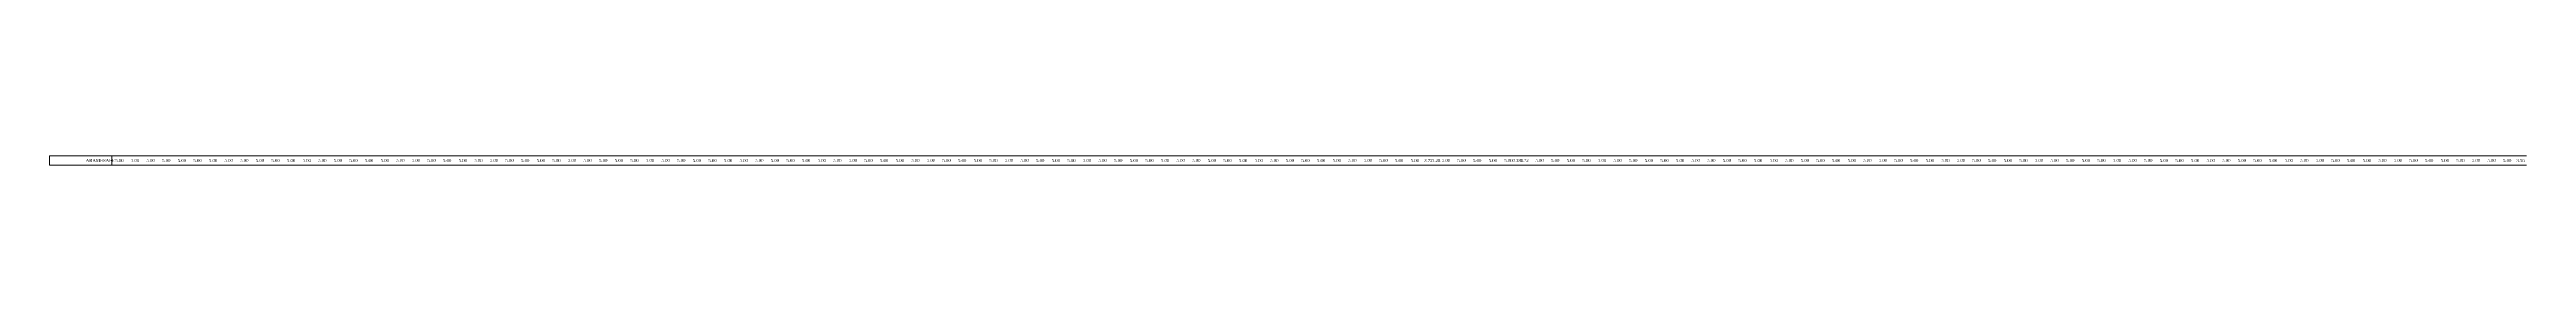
# Model space of a CAD drawing. Header units: metres. Extents: x 478603 to 489313, y 4282657 to 4289463.
# Drawn here: x 483928 to 484721, y 4287267 to 4287270 of the extents above; entities that cross this region are included whole.
import ezdxf

# ---------------------------------------------------------------- set-up
doc = ezdxf.new("R2010")
doc.units = ezdxf.units.M
doc.layers.add('PR_ENK_ARAMESAFE', color=5, linetype='Continuous', lineweight=0)
doc.layers.add('PR_PROFIL', color=153, linetype='Continuous', lineweight=0)
doc.styles.get("Standard").update_dxf_attribs({"font": 'times.ttf'})

msp = doc.modelspace()

# ---------------------------------------------------------------- linework, layer by layer
at = {"layer": 'PR_PROFIL'}
for p, q in [((483927.56, 4287270.2), (484721.12, 4287270.2)), ((483927.56, 4287267.2), (483927.56, 4287270.2)), ((483927.56, 4287267.2), (484721.12, 4287267.2)), ((483947.56, 4287267.2), (483947.56, 4287270.2))]:
    msp.add_line(p, q, dxfattribs=at)

# ---------------------------------------------------------------- texts
at = {"layer": 'PR_ENK_ARAMESAFE'}
for s, p in [('ARAMESAFE', (483939.18, 4287268.2)), ('5.00', (483948.62, 4287268.2)), ('5.00', (483953.62, 4287268.2)), ('5.00', (483958.62, 4287268.2)), ('5.00', (483963.62, 4287268.2)), ('5.00', (483968.62, 4287268.2)), ('5.00', (483973.62, 4287268.2)), ('5.00', (483978.62, 4287268.2)), ('5.00', (483983.62, 4287268.2)), ('5.00', (483988.62, 4287268.2)), ('5.00', (483993.62, 4287268.2)), ('5.00', (483998.62, 4287268.2)), ('5.00', (484003.62, 4287268.2)), ('5.00', (484008.62, 4287268.2)), ('5.00', (484013.62, 4287268.2)), ('5.00', (484018.62, 4287268.2)), ('5.00', (484023.62, 4287268.2)), ('5.00', (484028.62, 4287268.2)), ('5.00', (484033.62, 4287268.2)), ('5.00', (484038.62, 4287268.2)), ('5.00', (484043.62, 4287268.2)), ('5.00', (484048.62, 4287268.2)), ('5.00', (484053.62, 4287268.2)), ('5.00', (484058.62, 4287268.2)), ('5.00', (484063.62, 4287268.2)), ('5.00', (484068.62, 4287268.2)), ('5.00', (484073.62, 4287268.2)), ('5.00', (484078.62, 4287268.2)), ('5.00', (484083.62, 4287268.2)), ('5.00', (484088.62, 4287268.2)), ('5.00', (484093.62, 4287268.2)), ('5.00', (484098.62, 4287268.2)), ('5.00', (484103.62, 4287268.2)), ('5.00', (484108.62, 4287268.2)), ('5.00', (484113.62, 4287268.2)), ('5.00', (484118.62, 4287268.2)), ('5.00', (484123.62, 4287268.2)), ('5.00', (484128.62, 4287268.2)), ('5.00', (484133.62, 4287268.2)), ('5.00', (484138.62, 4287268.2)), ('5.00', (484143.62, 4287268.2)), ('5.00', (484148.62, 4287268.2)), ('5.00', (484153.62, 4287268.2)), ('5.00', (484158.62, 4287268.2)), ('5.00', (484163.62, 4287268.2)), ('5.00', (484168.62, 4287268.2)), ('5.00', (484173.62, 4287268.2)), ('5.00', (484178.62, 4287268.2)), ('5.00', (484183.62, 4287268.2)), ('5.00', (484188.62, 4287268.2)), ('5.00', (484193.62, 4287268.2)), ('5.00', (484198.62, 4287268.2)), ('5.00', (484203.62, 4287268.2)), ('5.00', (484208.62, 4287268.2)), ('5.00', (484213.62, 4287268.2)), ('5.00', (484218.62, 4287268.2)), ('5.00', (484223.62, 4287268.2)), ('5.00', (484228.62, 4287268.2)), ('5.00', (484233.62, 4287268.2)), ('5.00', (484238.62, 4287268.2)), ('5.00', (484243.62, 4287268.2)), ('5.00', (484248.62, 4287268.2)), ('5.00', (484253.62, 4287268.2)), ('5.00', (484258.62, 4287268.2)), ('5.00', (484263.62, 4287268.2)), ('5.00', (484268.62, 4287268.2)), ('5.00', (484273.62, 4287268.2)), ('5.00', (484278.62, 4287268.2)), ('5.00', (484283.62, 4287268.2)), ('5.00', (484288.62, 4287268.2)), ('5.00', (484293.62, 4287268.2)), ('5.00', (484298.62, 4287268.2)), ('5.00', (484303.62, 4287268.2)), ('5.00', (484308.62, 4287268.2)), ('5.00', (484313.62, 4287268.2)), ('5.00', (484318.62, 4287268.2)), ('5.00', (484323.62, 4287268.2)), ('5.00', (484328.62, 4287268.2)), ('5.00', (484333.62, 4287268.2)), ('5.00', (484338.62, 4287268.2)), ('5.00', (484343.62, 4287268.2)), ('5.00', (484348.62, 4287268.2)), ('5.00', (484353.62, 4287268.2)), ('5.00', (484358.62, 4287268.2)), ('5.00', (484363.62, 4287268.2)), ('3.72', (484367.98, 4287268.2)), ('1.28', (484370.48, 4287268.2)), ('5.00', (484373.62, 4287268.2)), ('5.00', (484378.62, 4287268.2)), ('5.00', (484383.62, 4287268.2)), ('5.00', (484388.62, 4287268.2)), ('5.00', (484393.62, 4287268.2)), ('0.28', (484396.26, 4287268.2)), ('4.72', (484398.76, 4287268.2)), ('5.00', (484403.62, 4287268.2)), ('5.00', (484408.62, 4287268.2)), ('5.00', (484413.62, 4287268.2)), ('5.00', (484418.62, 4287268.2)), ('5.00', (484423.62, 4287268.2)), ('5.00', (484428.62, 4287268.2)), ('5.00', (484433.62, 4287268.2)), ('5.00', (484438.62, 4287268.2)), ('5.00', (484443.62, 4287268.2)), ('5.00', (484448.62, 4287268.2)), ('5.00', (484453.62, 4287268.2)), ('5.00', (484458.62, 4287268.2)), ('5.00', (484463.62, 4287268.2)), ('5.00', (484468.62, 4287268.2)), ('5.00', (484473.62, 4287268.2)), ('5.00', (484478.62, 4287268.2)), ('5.00', (484483.62, 4287268.2)), ('5.00', (484488.62, 4287268.2)), ('5.00', (484493.62, 4287268.2)), ('5.00', (484498.62, 4287268.2)), ('5.00', (484503.62, 4287268.2)), ('5.00', (484508.62, 4287268.2)), ('5.00', (484513.62, 4287268.2)), ('5.00', (484518.62, 4287268.2)), ('5.00', (484523.62, 4287268.2)), ('5.00', (484528.62, 4287268.2)), ('5.00', (484533.62, 4287268.2)), ('5.00', (484538.62, 4287268.2)), ('5.00', (484543.62, 4287268.2)), ('5.00', (484548.62, 4287268.2)), ('5.00', (484553.62, 4287268.2)), ('5.00', (484558.62, 4287268.2)), ('5.00', (484563.62, 4287268.2)), ('5.00', (484568.62, 4287268.2)), ('5.00', (484573.62, 4287268.2)), ('5.00', (484578.62, 4287268.2)), ('5.00', (484583.62, 4287268.2)), ('5.00', (484588.62, 4287268.2)), ('5.00', (484593.62, 4287268.2)), ('5.00', (484598.62, 4287268.2)), ('5.00', (484603.62, 4287268.2)), ('5.00', (484608.62, 4287268.2)), ('5.00', (484613.62, 4287268.2)), ('5.00', (484618.62, 4287268.2)), ('5.00', (484623.62, 4287268.2)), ('5.00', (484628.62, 4287268.2)), ('5.00', (484633.62, 4287268.2)), ('5.00', (484638.62, 4287268.2)), ('5.00', (484643.62, 4287268.2)), ('5.00', (484648.62, 4287268.2)), ('5.00', (484653.62, 4287268.2)), ('5.00', (484658.62, 4287268.2)), ('5.00', (484663.62, 4287268.2)), ('5.00', (484668.62, 4287268.2)), ('5.00', (484673.62, 4287268.2)), ('5.00', (484678.62, 4287268.2)), ('5.00', (484683.62, 4287268.2)), ('5.00', (484688.62, 4287268.2)), ('5.00', (484693.62, 4287268.2)), ('5.00', (484698.62, 4287268.2)), ('5.00', (484703.62, 4287268.2)), ('5.00', (484708.62, 4287268.2)), ('5.00', (484713.62, 4287268.2)), ('3.56', (484717.9, 4287268.2))]:
    msp.add_text(s, height=1, dxfattribs=at).set_placement(p)

doc.saveas('drawing.dxf')
